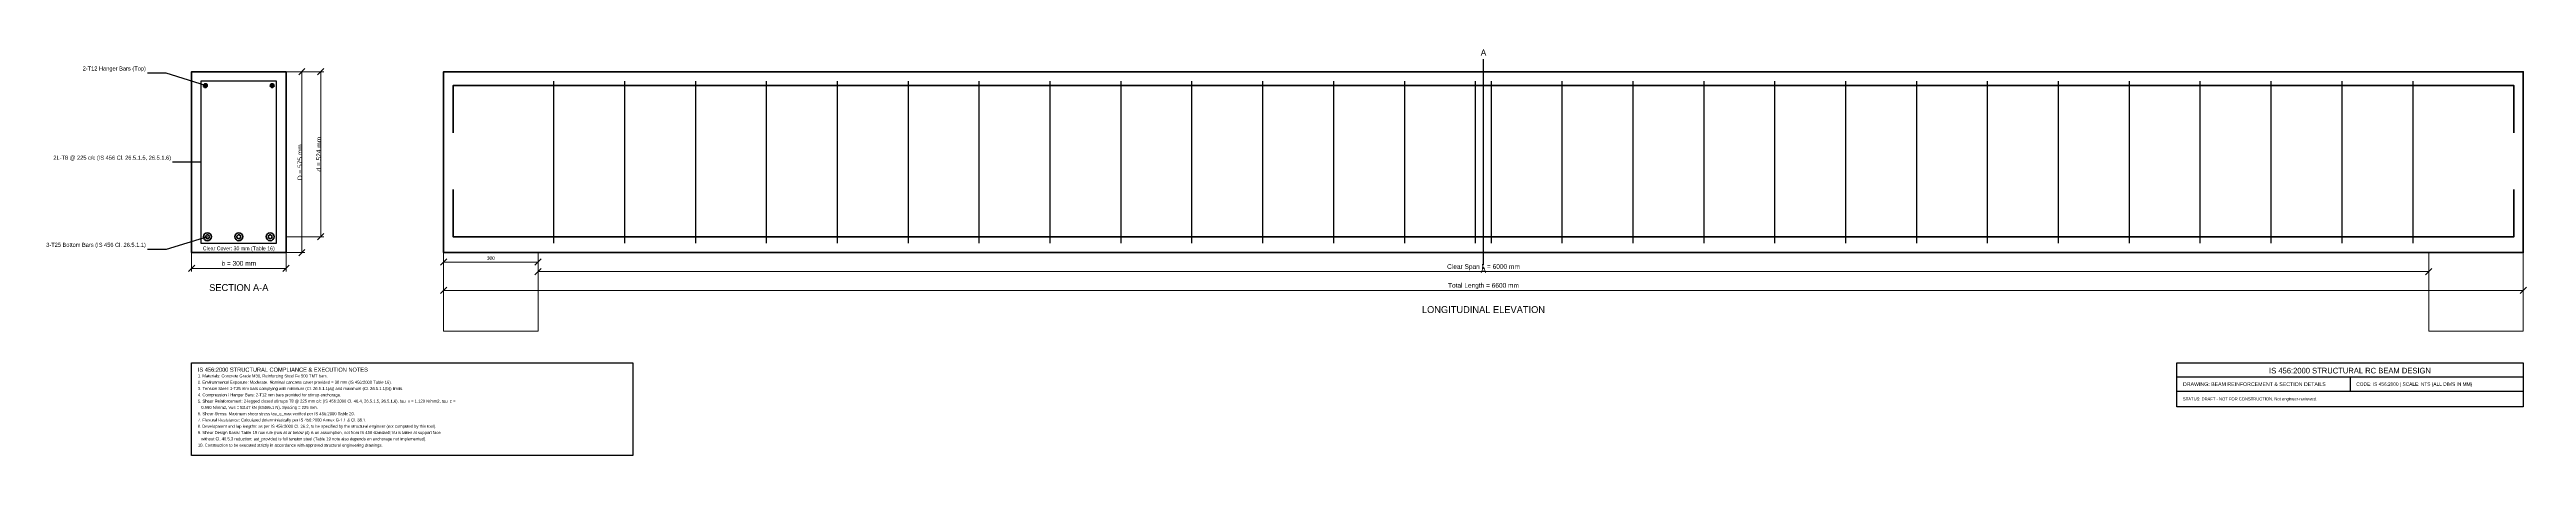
# Model space of a CAD drawing. Header units: millimetres. Extents: x -451 to 7410, y -645 to 646.
import ezdxf
from ezdxf.enums import TextEntityAlignment as Align

# ---------------------------------------------------------------- set-up
doc = ezdxf.new("R2010")
doc.units = ezdxf.units.MM
for name, color, linetype, lineweight in [('ANNOTATIONS', 6, 'Continuous', 25), ('DIMENSIONS', 2, 'Continuous', 18), ('HATCH', 8, 'Continuous', 13), ('OUTLINE', 7, 'Continuous', 35), ('REBAR_MAIN', 1, 'Continuous', 50), ('REBAR_TOP', 3, 'Continuous', 35), ('STIRRUPS', 4, 'Continuous', 25), ('TITLE_BLOCK', 5, 'Continuous', 25)]:
    doc.layers.add(name, color=color, linetype=linetype, lineweight=lineweight)

msp = doc.modelspace()

# ---------------------------------------------------------------- linework, layer by layer
at = {"layer": 'ANNOTATIONS'}
for p, q in [((-80, 571), (-140, 571)), ((44, 531), (-80, 571)), ((4100, -40), (4100, 615)), ((30, 287.5), (-60, 287.5)), ((-80, 10.5), (-140, 10.5)), ((50.5, 50.5), (-80, 10.5))]:
    msp.add_line(p, q, dxfattribs=at)
at = {"layer": 'DIMENSIONS'}
for p, q in [((300, 575), (360, 575)), ((300, 575), (420, 575)), ((340, 565), (360, 585)), ((350, 0), (350, 575)), ((400, 565), (420, 585)), ((410, 50.5), (410, 575)), ((0, 0), (0, -60)), ((300, 50.5), (420, 50.5)), ((300, 0), (300, -60)), ((300, 0), (360, 0)), ((340, -10), (360, 10)), ((400, 40.5), (420, 60.5)), ((800, 0), (800, -130)), ((800, 0), (800, -40)), ((1100, 0), (1100, -70)), ((1100, 0), (1100, -40)), ((7100, 0), (7100, -70)), ((7400, 0), (7400, -130)), ((-10, -60), (10, -40)), ((0, -50), (300, -50)), ((290, -60), (310, -40)), ((790, -40), (810, -20)), ((800, -30), (1100, -30)), ((1090, -40), (1110, -20)), ((1090, -70), (1110, -50)), ((1100, -60), (7100, -60)), ((7090, -70), (7110, -50)), ((790, -130), (810, -110)), ((800, -120), (7400, -120)), ((7390, -130), (7410, -110))]:
    msp.add_line(p, q, dxfattribs=at)
at = {"layer": 'HATCH'}
for points in [[(800, -250), (1100, -250), (1100, 0), (800, 0), (800, -250)], [(7100, -250), (7400, -250), (7400, 0), (7100, 0), (7100, -250)]]:
    msp.add_lwpolyline(points, close=True, dxfattribs=at)
at = {"layer": 'OUTLINE'}
for points in [[(0, 0), (300, 0), (300, 575), (0, 575), (0, 0)], [(800, 0), (7400, 0), (7400, 575), (800, 575), (800, 0)]]:
    msp.add_lwpolyline(points, close=True, dxfattribs=at)
at = {"layer": 'REBAR_MAIN'}
msp.add_lwpolyline([(830, 200.5), (830, 50.5), (7370, 50.5), (7370, 200.5)], dxfattribs=at)
for centre, radius in [((50.5, 50.5), 12.5), ((50.5, 50.5), 6.25), ((150, 50.5), 12.5), ((150, 50.5), 6.25), ((249.5, 50.5), 12.5), ((249.5, 50.5), 6.25)]:
    msp.add_circle(centre, radius, dxfattribs=at)
at = {"layer": 'REBAR_TOP'}
msp.add_lwpolyline([(830, 381), (830, 531), (7370, 531), (7370, 381)], dxfattribs=at)
for centre, radius in [((44, 531), 6), ((44, 531), 3), ((256, 531), 6), ((256, 531), 3)]:
    msp.add_circle(centre, radius, dxfattribs=at)
at = {"layer": 'STIRRUPS'}
for p, q in [((1150, 30), (1150, 545)), ((1375, 30), (1375, 545)), ((1600, 30), (1600, 545)), ((1825, 30), (1825, 545)), ((2050, 30), (2050, 545)), ((2275, 30), (2275, 545)), ((2500, 30), (2500, 545)), ((2725, 30), (2725, 545)), ((2950, 30), (2950, 545)), ((3175, 30), (3175, 545)), ((3400, 30), (3400, 545)), ((3625, 30), (3625, 545)), ((3850, 30), (3850, 545)), ((4075, 30), (4075, 545)), ((4125, 30), (4125, 545)), ((4350, 30), (4350, 545)), ((4575, 30), (4575, 545)), ((4800, 30), (4800, 545)), ((5025, 30), (5025, 545)), ((5250, 30), (5250, 545)), ((5475, 30), (5475, 545)), ((5700, 30), (5700, 545)), ((5925, 30), (5925, 545)), ((6150, 30), (6150, 545)), ((6375, 30), (6375, 545)), ((6600, 30), (6600, 545)), ((6825, 30), (6825, 545)), ((7050, 30), (7050, 545))]:
    msp.add_line(p, q, dxfattribs=at)
msp.add_lwpolyline([(30, 30), (270, 30), (270, 545), (30, 545), (30, 30)], close=True, dxfattribs=at)
at = {"layer": 'TITLE_BLOCK'}
for p, q in [((6300, -395), (7400, -395)), ((6300, -440), (7400, -440)), ((6850, -395), (6850, -440))]:
    msp.add_line(p, q, dxfattribs=at)
for points in [[(0, -350), (1400, -350), (1400, -645), (0, -645), (0, -350)], [(6300, -350), (7400, -350), (7400, -490), (6300, -490), (6300, -350)]]:
    msp.add_lwpolyline(points, close=True, dxfattribs=at)

# ---------------------------------------------------------------- texts
at = {"layer": 'ANNOTATIONS'}
for s, height, p in [('A', 20, (4100, 620)), ('Clear Cover: 30 mm (Table 16)', 12, (150, 4))]:
    msp.add_text(s, height=height, dxfattribs=at).set_placement(p, align=Align.BOTTOM_CENTER)
for s, p in [('2-T12 Hanger Bars (Top)', (-145, 575)), ('2L-T8 @ 225 c/c (IS 456 Cl. 26.5.1.5, 26.5.1.6)', (-65, 291.5)), ('3-T25 Bottom Bars (IS 456 Cl. 26.5.1.1)', (-145, 14.5))]:
    msp.add_text(s, height=13, dxfattribs=at).set_placement(p, align=Align.BOTTOM_RIGHT)
for s, height, p in [('A', 20, (4100, -45)), ('SECTION A-A', 22, (150, -100)), ('LONGITUDINAL ELEVATION', 22, (4100, -170))]:
    msp.add_text(s, height=height, dxfattribs=at).set_placement(p, align=Align.TOP_CENTER)
for s, p in [('1. Materials: Concrete Grade M30, Reinforcing Steel Fe 500 TMT bars.', (20, -392)), ('4. Compression / Hanger Bars: 2-T12 mm bars provided for stirrup anchorage.', (20, -452)), ('3. Tension Steel: 3-T25 mm bars complying with minimum (Cl. 26.5.1.1(a)) and maximum (Cl. 26.5.1.1(b)) limits.', (20, -432)), ('5. Shear Reinforcement: 2-legged closed stirrups T8 @ 225 mm c/c (IS 456:2000 Cl. 40.4, 26.5.1.5, 26.5.1.6). tau_v = 1.120 N/mm2, tau_c =', (20, -472)), ('2. Environmental Exposure: Moderate. Nominal concrete cover provided = 30 mm (IS 456:2000 Table 16).', (20, -412)), ('6. Shear Stress: Maximum shear stress tau_c_max verified per IS 456:2000 Table 20.', (20, -512)), ('8. Development and lap lengths: as per IS 456:2000 Cl. 26.2, to be specified by the structural engineer (not computed by this tool).', (20, -552)), ('7. Flexural Resistance: Calculated deterministically per IS 456:2000 Annex G-1.1 & Cl. 38.1.', (20, -532)), ('   0.590 N/mm2, Vus = 83.47 kN (83465.1 N), Spacing = 225 mm.', (20, -492)), ('9. Shear Design Basis: Table 19 row rule (row at or below pt) is an assumption, not from IS 456 standard; Vu is taken at support face', (20, -572)), ('10. Construction to be executed strictly in accordance with approved structural engineering drawings.', (20, -612)), ('   without Cl. 40.5.3 reduction; ast_provided is full tension steel (Table 19 note also depends on anchorage not implemented).', (20, -592))]:
    msp.add_text(s, height=9.5, dxfattribs=at).set_placement(p, align=Align.MIDDLE_LEFT)
at = {"layer": 'DIMENSIONS'}
for s, p in [('D = 575 mm', (356, 287.5)), ('d = 524 mm', (416, 312.8))]:
    msp.add_text(s, height=15, rotation=90, dxfattribs=at).set_placement(p, align=Align.BOTTOM_CENTER)
for s, height, p in [('b = 300 mm', 15, (150, -46)), ('300', 11, (950, -26)), ('Clear Span L = 6000 mm', 15, (4100, -56)), ('Total Length = 6600 mm', 15, (4100, -116))]:
    msp.add_text(s, height=height, dxfattribs=at).set_placement(p, align=Align.BOTTOM_CENTER)
at = {"layer": 'TITLE_BLOCK'}
for s, height, p in [('IS 456:2000 STRUCTURAL COMPLIANCE & EXECUTION NOTES', 13, (20, -372)), ('STATUS: DRAFT - NOT FOR CONSTRUCTION. Not engineer-reviewed.', 9.5, (6320, -465)), ('DRAWING: BEAM REINFORCEMENT & SECTION DETAILS', 12, (6320, -418)), ('CODE: IS 456:2000 | SCALE: NTS (ALL DIMS IN MM)', 11, (6870, -418))]:
    msp.add_text(s, height=height, dxfattribs=at).set_placement(p, align=Align.MIDDLE_LEFT)
msp.add_text('IS 456:2000 STRUCTURAL RC BEAM DESIGN', height=18, dxfattribs=at).set_placement((6850, -375), align=Align.MIDDLE_CENTER)

doc.saveas('drawing.dxf')
